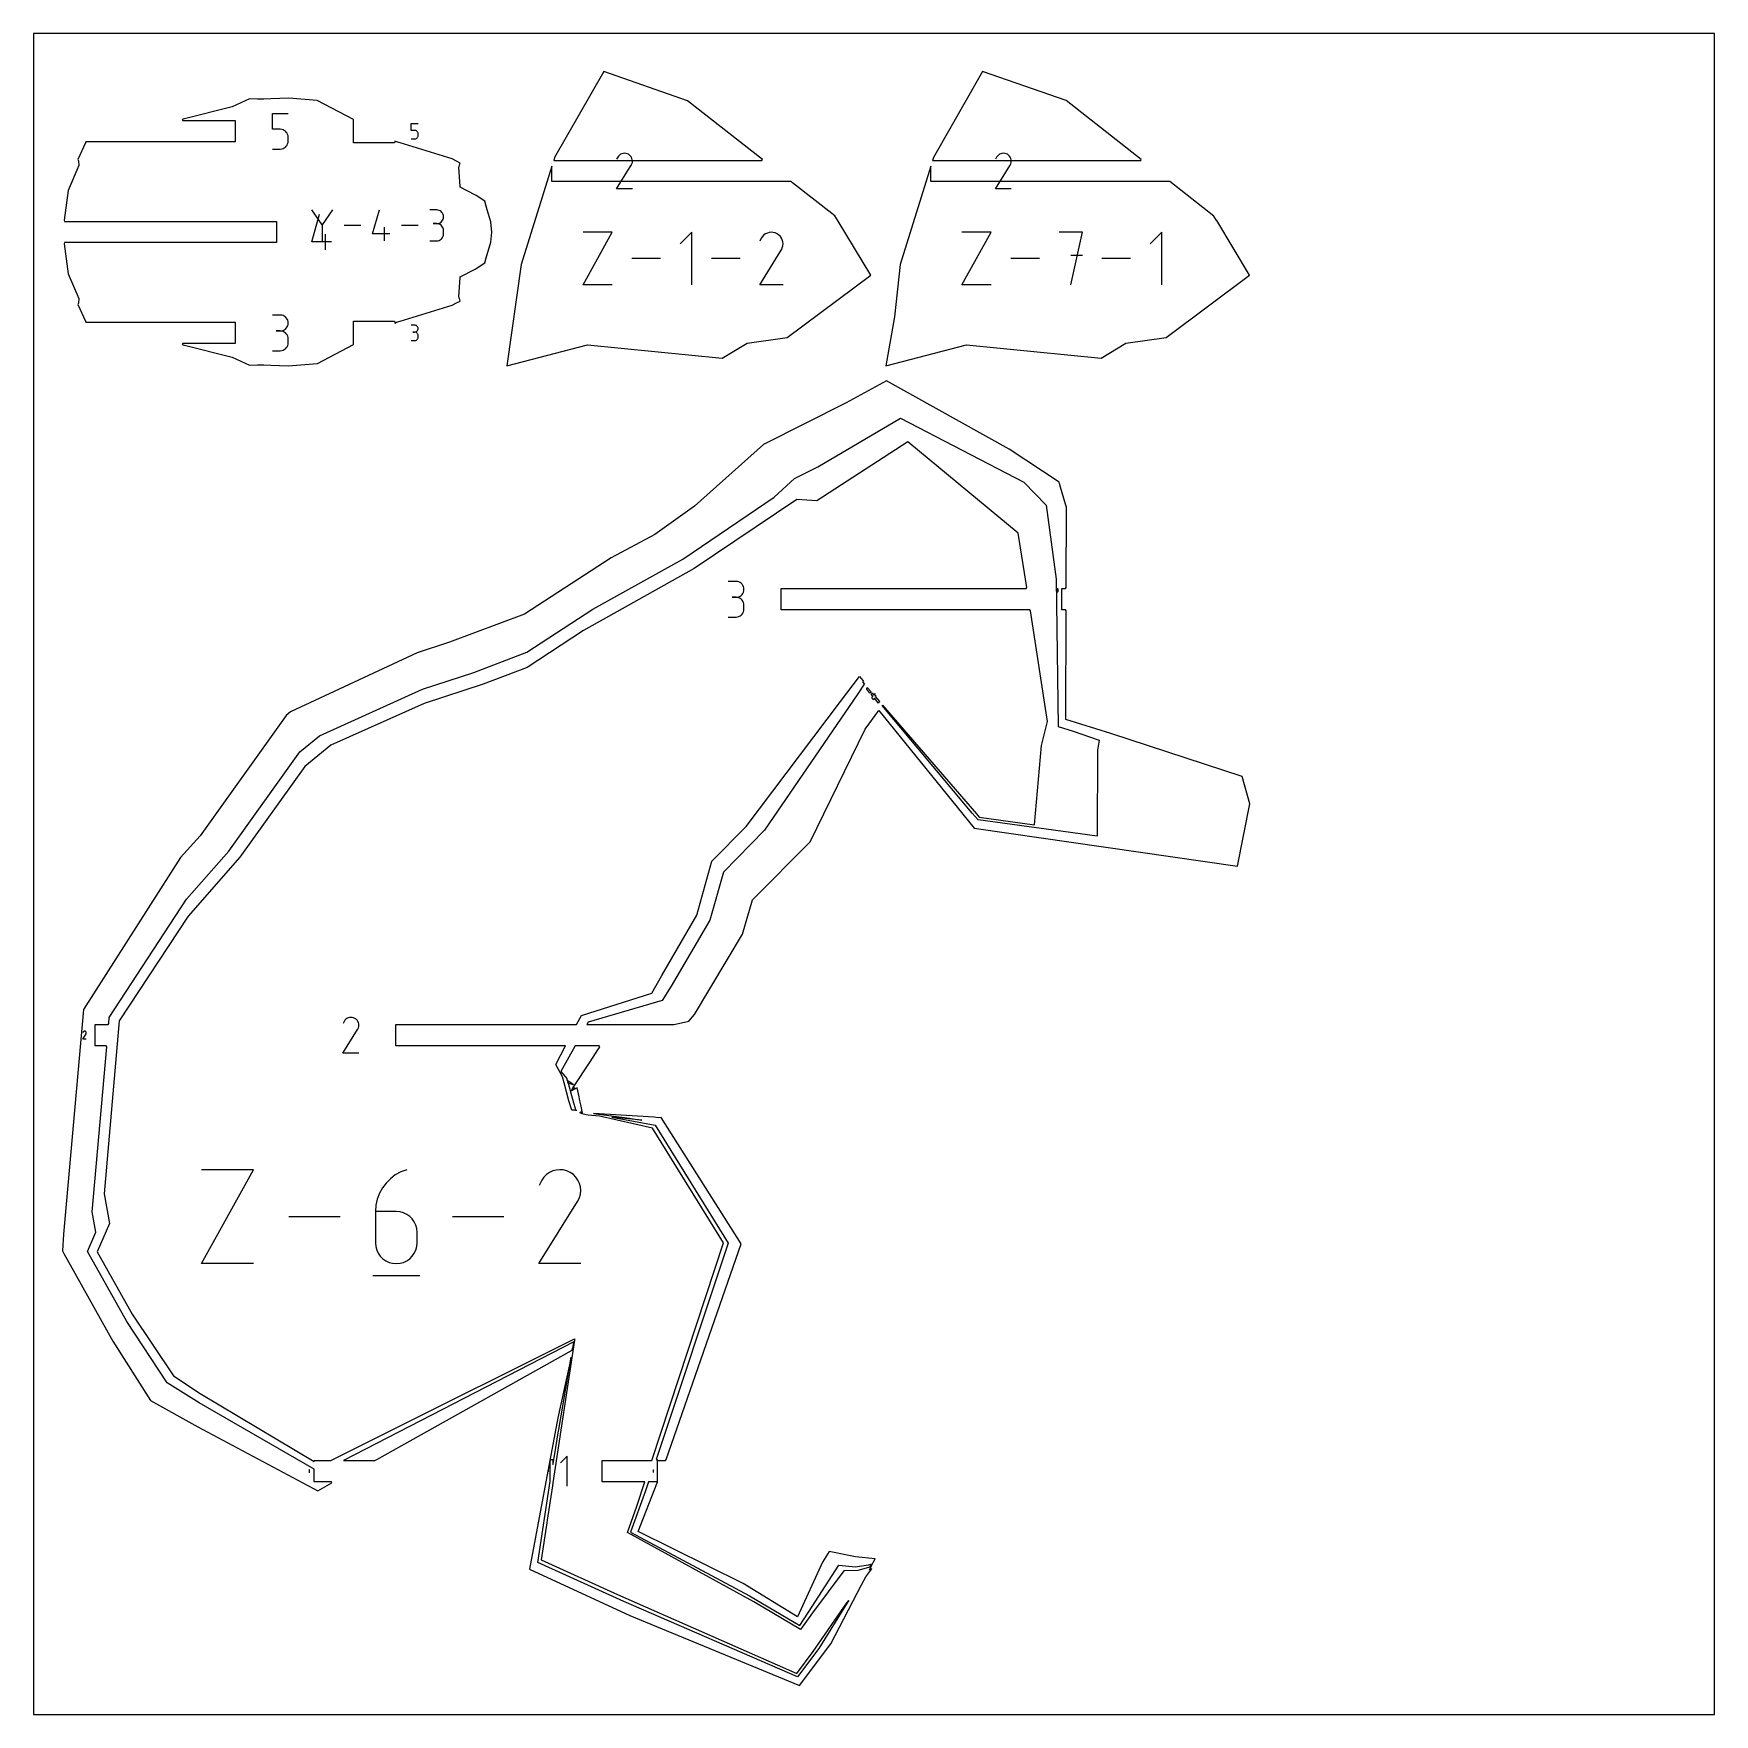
# Model space of a CAD drawing. Extents: x 0 to 40, y 0 to 40.
import ezdxf

# ---------------------------------------------------------------- set-up
doc = ezdxf.new("R2010")
doc.units = 0

msp = doc.modelspace()

# ---------------------------------------------------------------- linework, layer by layer
at = {"layer": 'annotation', "color": 1}
for p, q in [((5.681227, 37.723564), (5.681227, 38.101192)), ((5.681227, 38.101192), (6.057844, 38.101192)), ((5.869536, 37.723564), (5.681227, 37.723564)), ((5.903347, 37.720542), (5.869536, 37.723564)), ((5.935186, 37.711825), (5.903347, 37.720542)), ((5.964516, 37.69794), (5.935186, 37.711825)), ((5.990803, 37.679411), (5.964516, 37.69794)), ((6.01351, 37.656765), (5.990803, 37.679411)), ((6.032103, 37.630528), (6.01351, 37.656765)), ((6.046047, 37.601224), (6.032103, 37.630528)), ((6.054806, 37.56938), (6.046047, 37.601224)), ((8.98801, 37.697247), (8.98801, 37.860562)), ((8.98801, 37.860562), (9.150888, 37.860562)), ((9.069449, 37.697247), (8.98801, 37.697247)), ((9.084072, 37.69594), (9.069449, 37.697247)), ((9.097842, 37.69217), (9.084072, 37.69594)), ((9.110526, 37.686165), (9.097842, 37.69217)), ((9.121894, 37.678152), (9.110526, 37.686165)), ((9.131715, 37.668358), (9.121894, 37.678152)), ((9.139756, 37.657011), (9.131715, 37.668358)), ((9.145786, 37.644338), (9.139756, 37.657011)), ((9.149574, 37.630566), (9.145786, 37.644338)), ((9.150888, 37.615923), (9.149574, 37.630566)), ((9.150888, 37.575353), (9.150888, 37.615923)), ((9.150888, 37.615923), (9.150888, 37.615923)), ((5.681227, 37.253192), (5.869536, 37.253192)), ((5.869536, 37.253192), (5.903333, 37.256231)), ((5.869536, 37.253192), (5.869536, 37.253192)), ((5.903333, 37.256231), (5.935164, 37.264991)), ((5.935164, 37.264991), (5.964492, 37.278941)), ((5.964492, 37.278941), (5.990781, 37.297545)), ((5.990781, 37.297545), (6.013493, 37.32027)), ((6.013493, 37.32027), (6.032091, 37.346583)), ((6.032091, 37.346583), (6.046041, 37.37595)), ((6.046041, 37.37595), (6.054804, 37.407838)), ((6.054804, 37.407838), (6.057844, 37.441713)), ((6.057844, 37.535522), (6.054806, 37.56938)), ((6.057844, 37.441713), (6.057844, 37.535522)), ((6.057844, 37.535522), (6.057844, 37.535522)), ((8.98801, 37.493821), (9.069449, 37.493821)), ((9.069449, 37.493821), (9.084066, 37.495136)), ((9.069449, 37.493821), (9.069449, 37.493821)), ((9.084066, 37.495136), (9.097832, 37.498925)), ((9.097832, 37.498925), (9.110516, 37.504957)), ((9.110516, 37.504957), (9.121885, 37.513003)), ((9.121885, 37.513003), (9.131707, 37.522831)), ((9.131707, 37.522831), (9.139751, 37.534211)), ((9.139751, 37.534211), (9.145784, 37.546912)), ((9.145784, 37.546912), (9.149574, 37.560702)), ((9.149574, 37.560702), (9.150888, 37.575353)), ((13.874668, 36.305168), (14.222675, 36.865414)), ((13.899928, 37.058881), (13.8752, 37.011445)), ((13.919552, 37.086708), (13.899928, 37.058881)), ((13.943097, 37.109937), (13.919552, 37.086708)), ((13.969846, 37.128383), (13.943097, 37.109937)), ((13.999083, 37.141858), (13.969846, 37.128383)), ((14.030092, 37.150177), (13.999083, 37.141858)), ((14.062157, 37.153154), (14.030092, 37.150177)), ((14.094563, 37.150604), (14.062157, 37.153154)), ((14.126592, 37.142339), (14.094563, 37.150604)), ((14.15753, 37.128174), (14.126592, 37.142339)), ((14.1852, 37.108525), (14.15753, 37.128174)), ((14.15753, 37.128174), (14.15753, 37.128174)), ((14.208335, 37.084947), (14.1852, 37.108525)), ((14.22673, 37.058162), (14.208335, 37.084947)), ((14.222675, 36.865414), (14.223091, 36.865929)), ((14.222675, 36.865414), (14.222675, 36.865414)), ((14.223091, 36.865929), (14.22349, 36.866448)), ((14.22349, 36.866448), (14.223874, 36.866976)), ((14.223874, 36.866976), (14.224247, 36.867517)), ((14.224247, 36.867517), (14.22461, 36.868076)), ((14.22461, 36.868076), (14.224967, 36.868656)), ((14.224967, 36.868656), (14.22532, 36.869263)), ((14.22532, 36.869263), (14.225672, 36.8699)), ((14.225672, 36.8699), (14.226025, 36.870572)), ((14.226025, 36.870572), (14.240394, 36.901424)), ((14.226025, 36.870572), (14.226025, 36.870572)), ((14.240178, 37.028893), (14.22673, 37.058162)), ((14.248475, 36.997861), (14.240178, 37.028893)), ((14.240394, 36.901424), (14.248788, 36.933405)), ((14.251413, 36.965791), (14.248475, 36.997861)), ((14.248788, 36.933405), (14.251413, 36.965791)), ((22.890732, 36.305161), (23.238738, 36.865407)), ((22.915992, 37.058874), (22.891263, 37.011438)), ((22.935616, 37.086701), (22.915992, 37.058874)), ((22.95916, 37.10993), (22.935616, 37.086701)), ((22.985909, 37.128376), (22.95916, 37.10993)), ((23.015146, 37.141851), (22.985909, 37.128376)), ((23.046155, 37.15017), (23.015146, 37.141851)), ((23.078221, 37.153147), (23.046155, 37.15017)), ((23.110626, 37.150597), (23.078221, 37.153147)), ((23.142656, 37.142332), (23.110626, 37.150597)), ((23.173593, 37.128167), (23.142656, 37.142332)), ((23.201264, 37.108518), (23.173593, 37.128167)), ((23.173593, 37.128167), (23.173593, 37.128167)), ((23.224399, 37.08494), (23.201264, 37.108518)), ((23.242794, 37.058155), (23.224399, 37.08494)), ((23.238738, 36.865407), (23.239154, 36.865922)), ((23.238738, 36.865407), (23.238738, 36.865407)), ((23.239154, 36.865922), (23.239553, 36.866441)), ((23.239553, 36.866441), (23.239938, 36.866969)), ((23.239938, 36.866969), (23.24031, 36.86751)), ((23.24031, 36.86751), (23.240674, 36.868069)), ((23.240674, 36.868069), (23.241031, 36.868649)), ((23.241031, 36.868649), (23.241384, 36.869256)), ((23.241384, 36.869256), (23.241736, 36.869893)), ((23.241736, 36.869893), (23.242089, 36.870566)), ((23.242089, 36.870566), (23.256458, 36.901417)), ((23.242089, 36.870566), (23.242089, 36.870566)), ((23.256242, 37.028886), (23.242794, 37.058155)), ((23.264538, 36.997855), (23.256242, 37.028886)), ((23.256458, 36.901417), (23.264852, 36.933398)), ((23.267477, 36.965784), (23.264538, 36.997855)), ((23.264852, 36.933398), (23.267477, 36.965784)), ((12.302562, 36.722589), (12.307968, 36.731291)), ((12.308412, 36.722589), (12.302562, 36.722589)), ((12.302955, 36.734296), (12.302571, 36.733559)), ((12.30326, 36.734728), (12.302955, 36.734296)), ((12.303625, 36.735089), (12.30326, 36.734728)), ((12.304041, 36.735376), (12.303625, 36.735089)), ((12.304495, 36.735585), (12.304041, 36.735376)), ((12.304976, 36.735714), (12.304495, 36.735585)), ((12.305475, 36.73576), (12.304976, 36.735714)), ((12.305978, 36.735721), (12.305475, 36.73576)), ((12.306475, 36.735592), (12.305978, 36.735721)), ((12.306956, 36.735372), (12.306475, 36.735592)), ((12.307386, 36.735067), (12.306956, 36.735372)), ((12.306956, 36.735372), (12.306956, 36.735372)), ((12.307745, 36.734701), (12.307386, 36.735067)), ((12.308031, 36.734285), (12.307745, 36.734701)), ((12.307968, 36.731291), (12.307974, 36.731299)), ((12.307968, 36.731291), (12.307968, 36.731291)), ((12.307974, 36.731299), (12.30798, 36.731307)), ((12.30798, 36.731307), (12.307986, 36.731315)), ((12.307986, 36.731315), (12.307992, 36.731324)), ((12.307992, 36.731324), (12.307998, 36.731333)), ((12.307998, 36.731333), (12.308003, 36.731342)), ((12.308003, 36.731342), (12.308009, 36.731351)), ((12.308009, 36.731351), (12.308014, 36.731361)), ((12.308014, 36.731361), (12.30802, 36.731371)), ((12.30802, 36.731371), (12.308243, 36.731851)), ((12.30802, 36.731371), (12.30802, 36.731371)), ((12.30824, 36.73383), (12.308031, 36.734285)), ((12.308368, 36.733348), (12.30824, 36.73383)), ((12.308243, 36.731851), (12.308373, 36.732347)), ((12.308414, 36.73285), (12.308368, 36.733348)), ((12.308373, 36.732347), (12.308414, 36.73285)), ((21.320644, 36.722582), (21.326049, 36.731284)), ((21.326494, 36.722582), (21.320644, 36.722582)), ((21.321036, 36.734289), (21.320652, 36.733553)), ((21.321341, 36.734722), (21.321036, 36.734289)), ((21.321707, 36.735083), (21.321341, 36.734722)), ((21.322122, 36.735369), (21.321707, 36.735083)), ((21.322576, 36.735578), (21.322122, 36.735369)), ((21.323058, 36.735708), (21.322576, 36.735578)), ((21.323556, 36.735754), (21.323058, 36.735708)), ((21.324059, 36.735714), (21.323556, 36.735754)), ((21.324557, 36.735586), (21.324059, 36.735714)), ((21.325037, 36.735366), (21.324557, 36.735586)), ((21.325467, 36.735061), (21.325037, 36.735366)), ((21.325037, 36.735366), (21.325037, 36.735366)), ((21.325827, 36.734694), (21.325467, 36.735061)), ((21.326112, 36.734278), (21.325827, 36.734694)), ((21.326049, 36.731284), (21.326056, 36.731292)), ((21.326049, 36.731284), (21.326049, 36.731284)), ((21.326056, 36.731292), (21.326062, 36.7313)), ((21.326062, 36.7313), (21.326068, 36.731309)), ((21.326068, 36.731309), (21.326074, 36.731317)), ((21.326074, 36.731317), (21.326079, 36.731326)), ((21.326079, 36.731326), (21.326085, 36.731335)), ((21.326085, 36.731335), (21.32609, 36.731344)), ((21.32609, 36.731344), (21.326096, 36.731354)), ((21.326096, 36.731354), (21.326101, 36.731364)), ((21.326101, 36.731364), (21.326325, 36.731844)), ((21.326101, 36.731364), (21.326101, 36.731364)), ((21.326321, 36.733824), (21.326112, 36.734278)), ((21.32645, 36.733342), (21.326321, 36.733824)), ((21.326325, 36.731844), (21.326455, 36.73234)), ((21.326496, 36.732844), (21.32645, 36.733342)), ((21.326455, 36.73234), (21.326496, 36.732844)), ((14.251285, 36.305168), (13.874668, 36.305168)), ((23.267349, 36.305161), (22.890732, 36.305161)), ((6.619228, 35.042129), (6.80727, 35.701608)), ((6.867754, 35.45013), (6.622376, 35.804981)), ((7.113086, 35.804981), (6.867754, 35.45013)), ((8.067057, 35.23287), (8.230181, 35.804957)), ((9.592816, 35.804104), (9.429461, 35.804104)), ((9.622196, 35.801467), (9.592816, 35.804104)), ((9.649841, 35.793867), (9.622196, 35.801467)), ((9.675292, 35.781773), (9.649841, 35.793867)), ((9.698089, 35.76565), (9.675292, 35.781773)), ((9.717773, 35.745967), (9.698089, 35.76565)), ((9.733882, 35.723191), (9.717773, 35.745967)), ((9.745958, 35.69779), (9.733882, 35.723191)), ((9.753541, 35.67023), (9.745958, 35.69779)), ((9.745958, 35.583926), (9.753541, 35.611592)), ((9.756171, 35.64098), (9.753541, 35.67023)), ((9.753541, 35.611592), (9.756171, 35.64098)), ((9.756171, 35.64098), (9.756171, 35.64098)), ((6.867754, 35.478686), (6.867754, 35.069308)), ((6.94894, 34.853608), (6.94894, 35.230225)), ((7.791266, 35.437144), (7.389038, 35.437144)), ((8.475513, 35.23287), (8.067057, 35.23287)), ((8.353078, 35.069331), (8.353078, 35.39604)), ((9.153671, 35.437144), (8.751442, 35.437144)), ((9.592816, 35.477395), (9.511023, 35.477395)), ((9.511023, 35.477395), (9.592816, 35.477395)), ((9.592816, 35.477395), (9.622196, 35.480032)), ((9.622196, 35.474758), (9.592816, 35.477395)), ((9.592816, 35.477395), (9.592816, 35.477395)), ((9.622196, 35.480032), (9.649841, 35.487636)), ((9.649841, 35.467158), (9.622196, 35.474758)), ((9.649841, 35.487636), (9.675292, 35.499743)), ((9.675292, 35.455063), (9.649841, 35.467158)), ((9.675292, 35.499743), (9.698089, 35.515889)), ((9.698089, 35.438941), (9.675292, 35.455063)), ((9.698089, 35.515889), (9.717773, 35.535611)), ((9.717773, 35.419258), (9.698089, 35.438941)), ((9.717773, 35.535611), (9.733882, 35.558444)), ((9.733882, 35.396482), (9.717773, 35.419258)), ((9.733882, 35.558444), (9.745958, 35.583926)), ((9.745958, 35.37108), (9.733882, 35.396482)), ((9.753541, 35.343521), (9.745958, 35.37108)), ((9.745958, 35.175649), (9.753541, 35.203215)), ((9.756171, 35.314271), (9.753541, 35.343521)), ((9.753541, 35.203215), (9.756171, 35.232478)), ((9.756171, 35.232478), (9.756171, 35.314271)), ((9.756171, 35.314271), (9.756171, 35.314271)), ((13.075689, 34.024147), (13.768223, 35.271396)), ((13.768223, 35.271396), (13.075689, 35.271396)), ((15.662952, 35.271396), (15.385673, 34.994038)), ((15.662952, 34.024147), (15.662952, 35.271396)), ((17.381064, 35.207801), (17.346434, 35.173636)), ((17.420406, 35.234931), (17.381064, 35.207801)), ((17.463409, 35.254751), (17.420406, 35.234931)), ((17.509017, 35.266987), (17.463409, 35.254751)), ((17.556179, 35.271366), (17.509017, 35.266987)), ((17.603842, 35.267614), (17.556179, 35.271366)), ((17.650951, 35.255458), (17.603842, 35.267614)), ((17.696454, 35.234624), (17.650951, 35.255458)), ((17.737152, 35.205725), (17.696454, 35.234624)), ((17.696454, 35.234624), (17.696454, 35.234624)), ((17.77118, 35.171046), (17.737152, 35.205725)), ((22.093514, 34.024146), (22.786047, 35.271394)), ((22.786047, 35.271394), (22.093514, 35.271394)), ((24.958054, 35.271394), (24.403417, 35.271394)), ((24.680775, 34.024146), (24.958054, 35.271394)), ((26.852821, 35.271394), (26.575542, 34.994037)), ((26.852821, 34.024146), (26.852821, 35.271394)), ((7.090079, 35.042129), (6.619228, 35.042129)), ((9.429461, 35.069354), (9.592816, 35.069354)), ((9.592816, 35.069354), (9.622196, 35.071989)), ((9.592816, 35.069354), (9.592816, 35.069354)), ((9.622196, 35.071989), (9.649841, 35.079585)), ((9.649841, 35.079585), (9.675292, 35.091675)), ((9.675292, 35.091675), (9.698089, 35.107793)), ((9.698089, 35.107793), (9.717773, 35.127472)), ((9.717773, 35.127472), (9.733882, 35.150246)), ((9.733882, 35.150246), (9.745958, 35.175649)), ((17.280418, 34.024137), (17.79227, 34.848154)), ((17.317571, 35.132707), (17.2812, 35.062938)), ((17.346434, 35.173636), (17.317571, 35.132707)), ((17.798235, 35.13165), (17.77118, 35.171046)), ((17.79227, 34.848154), (17.792882, 34.848911)), ((17.79227, 34.848154), (17.79227, 34.848154)), ((17.792882, 34.848911), (17.793469, 34.849674)), ((17.793469, 34.849674), (17.794035, 34.850451)), ((17.794035, 34.850451), (17.794583, 34.851247)), ((17.794583, 34.851247), (17.795117, 34.852068)), ((17.795117, 34.852068), (17.795642, 34.852922)), ((17.795642, 34.852922), (17.796162, 34.853814)), ((17.796162, 34.853814), (17.796679, 34.854752)), ((17.796679, 34.854752), (17.797198, 34.855741)), ((17.797198, 34.855741), (17.818332, 34.901118)), ((17.797198, 34.855741), (17.797198, 34.855741)), ((17.818015, 35.0886), (17.798235, 35.13165)), ((17.830217, 35.042959), (17.818015, 35.0886)), ((17.818332, 34.901118), (17.830679, 34.948155)), ((17.834539, 34.99579), (17.830217, 35.042959)), ((17.830679, 34.948155), (17.834539, 34.99579)), ((14.918033, 34.647772), (14.236059, 34.647772)), ((16.812723, 34.647772), (16.130749, 34.647772)), ((23.935856, 34.64777), (23.253882, 34.64777)), ((24.958054, 34.715975), (24.680775, 34.715975)), ((26.107902, 34.64777), (25.425928, 34.64777)), ((13.768223, 34.024147), (13.075689, 34.024147)), ((17.834351, 34.024137), (17.280418, 34.024137)), ((22.786047, 34.024146), (22.093514, 34.024146)), ((5.869697, 33.30104), (5.681388, 33.30104)), ((5.903564, 33.298), (5.869697, 33.30104)), ((5.935433, 33.28924), (5.903564, 33.298)), ((5.964772, 33.275297), (5.935433, 33.28924)), ((5.991051, 33.256712), (5.964772, 33.275297)), ((6.013741, 33.234022), (5.991051, 33.256712)), ((6.032312, 33.207767), (6.013741, 33.234022)), ((6.046232, 33.178486), (6.032312, 33.207767)), ((5.869697, 32.924423), (5.775409, 32.924423)), ((5.775409, 32.924423), (5.869697, 32.924423)), ((5.869697, 32.924423), (5.903564, 32.927464)), ((5.903564, 32.921383), (5.869697, 32.924423)), ((5.869697, 32.924423), (5.869697, 32.924423)), ((5.903564, 32.927464), (5.935433, 32.936229)), ((5.935433, 32.912623), (5.903564, 32.921383)), ((5.935433, 32.936229), (5.964772, 32.950186)), ((5.964772, 32.89868), (5.935433, 32.912623)), ((5.964772, 32.950186), (5.991051, 32.968798)), ((5.991051, 32.880095), (5.964772, 32.89868)), ((5.991051, 32.968798), (6.013741, 32.991532)), ((6.013741, 32.857405), (5.991051, 32.880095)), ((6.013741, 32.991532), (6.032312, 33.017853)), ((6.032312, 32.83115), (6.013741, 32.857405)), ((6.032312, 33.017853), (6.046232, 33.047228)), ((6.046232, 32.801868), (6.032312, 32.83115)), ((6.054974, 33.146716), (6.046232, 33.178486)), ((6.046232, 33.047228), (6.054974, 33.079121)), ((6.054974, 32.770099), (6.046232, 32.801868)), ((6.058005, 33.112997), (6.054974, 33.146716)), ((6.054974, 33.079121), (6.058005, 33.112997)), ((6.058005, 33.112997), (6.058005, 33.112997)), ((9.06846, 33.060785), (8.987103, 33.060785)), ((9.06846, 32.89807), (9.027724, 32.89807)), ((9.027724, 32.89807), (9.06846, 32.89807)), ((9.083093, 33.059472), (9.06846, 33.060785)), ((9.06846, 32.89807), (9.083093, 32.899384)), ((9.083093, 32.896757), (9.06846, 32.89807)), ((9.06846, 32.89807), (9.06846, 32.89807)), ((9.096861, 33.055687), (9.083093, 33.059472)), ((9.083093, 32.899384), (9.096861, 32.903171)), ((9.096861, 32.892972), (9.083093, 32.896757)), ((9.109537, 33.049663), (9.096861, 33.055687)), ((9.096861, 32.903171), (9.109537, 32.909201)), ((9.109537, 32.886948), (9.096861, 32.892972)), ((9.120891, 33.041633), (9.109537, 33.049663)), ((9.109537, 32.909201), (9.120891, 32.917242)), ((9.120891, 32.878919), (9.109537, 32.886948)), ((9.130694, 33.03183), (9.120891, 33.041633)), ((9.120891, 32.917242), (9.130694, 32.927064)), ((9.130694, 32.869116), (9.120891, 32.878919)), ((9.138717, 33.020487), (9.130694, 33.03183)), ((9.130694, 32.927064), (9.138717, 32.938436)), ((9.138717, 32.857772), (9.130694, 32.869116)), ((9.144731, 33.007836), (9.138717, 33.020487)), ((9.138717, 32.938436), (9.144731, 32.951127)), ((9.144731, 32.845122), (9.138717, 32.857772)), ((9.148508, 32.99411), (9.144731, 33.007836)), ((9.144731, 32.951127), (9.148508, 32.964906)), ((9.148508, 32.831396), (9.144731, 32.845122)), ((9.149818, 32.979542), (9.148508, 32.99411)), ((9.148508, 32.964906), (9.149818, 32.979542)), ((9.149818, 32.816828), (9.148508, 32.831396)), ((9.149818, 32.979542), (9.149818, 32.979542)), ((9.149818, 32.776092), (9.149818, 32.816828)), ((9.149818, 32.816828), (9.149818, 32.816828)), ((5.681388, 32.45405), (5.869697, 32.45405)), ((5.869697, 32.45405), (5.903564, 32.457089)), ((5.869697, 32.45405), (5.869697, 32.45405)), ((5.903564, 32.457089), (5.935433, 32.465845)), ((5.935433, 32.465845), (5.964772, 32.479781)), ((5.964772, 32.479781), (5.991051, 32.498361)), ((5.991051, 32.498361), (6.013741, 32.521046)), ((6.013741, 32.521046), (6.032312, 32.5473)), ((6.032312, 32.5473), (6.046232, 32.576584)), ((6.046232, 32.576584), (6.054974, 32.608361)), ((6.058005, 32.73638), (6.054974, 32.770099)), ((6.054974, 32.608361), (6.058005, 32.642093)), ((6.058005, 32.642093), (6.058005, 32.73638)), ((6.058005, 32.73638), (6.058005, 32.73638)), ((8.987103, 32.694849), (9.06846, 32.694849)), ((9.06846, 32.694849), (9.083093, 32.696162)), ((9.06846, 32.694849), (9.06846, 32.694849)), ((9.083093, 32.696162), (9.096861, 32.699945)), ((9.096861, 32.699945), (9.109537, 32.705966)), ((9.109537, 32.705966), (9.120891, 32.713993)), ((9.120891, 32.713993), (9.130694, 32.723794)), ((9.130694, 32.723794), (9.138717, 32.735137)), ((9.138717, 32.735137), (9.144731, 32.747789)), ((9.144731, 32.747789), (9.148508, 32.761518)), ((9.148508, 32.761518), (9.149818, 32.776092)), ((16.716564, 26.96202), (16.528256, 26.96202)), ((16.750432, 26.95898), (16.716564, 26.96202)), ((16.7823, 26.950219), (16.750432, 26.95898)), ((16.811639, 26.936277), (16.7823, 26.950219)), ((16.837919, 26.917692), (16.811639, 26.936277)), ((16.860609, 26.895002), (16.837919, 26.917692)), ((16.879179, 26.868747), (16.860609, 26.895002)), ((16.8931, 26.839465), (16.879179, 26.868747)), ((16.901841, 26.807696), (16.8931, 26.839465)), ((16.904873, 26.773977), (16.901841, 26.807696)), ((16.716564, 26.585403), (16.622277, 26.585403)), ((16.622277, 26.585403), (16.716564, 26.585403)), ((16.716564, 26.585403), (16.750432, 26.588443)), ((16.750432, 26.582363), (16.716564, 26.585403)), ((16.716564, 26.585403), (16.716564, 26.585403)), ((16.750432, 26.588443), (16.7823, 26.597209)), ((16.7823, 26.573602), (16.750432, 26.582363)), ((16.7823, 26.597209), (16.811639, 26.611165)), ((16.811639, 26.55966), (16.7823, 26.573602)), ((16.811639, 26.611165), (16.837919, 26.629778)), ((16.837919, 26.541075), (16.811639, 26.55966)), ((16.837919, 26.629778), (16.860609, 26.652512)), ((16.860609, 26.518385), (16.837919, 26.541075)), ((16.860609, 26.652512), (16.879179, 26.678833)), ((16.879179, 26.49213), (16.860609, 26.518385)), ((16.879179, 26.678833), (16.8931, 26.708207)), ((16.8931, 26.462848), (16.879179, 26.49213)), ((16.8931, 26.708207), (16.901841, 26.7401)), ((16.901841, 26.431079), (16.8931, 26.462848)), ((16.901841, 26.7401), (16.904873, 26.773977)), ((16.904873, 26.39736), (16.901841, 26.431079)), ((16.904873, 26.773977), (16.904873, 26.773977)), ((24.366796, 26.786789), (24.350866, 26.786789)), ((24.350866, 26.715137), (24.366796, 26.715137)), ((24.366796, 26.754929), (24.35882, 26.754929)), ((24.35882, 26.754929), (24.366796, 26.754929)), ((24.369661, 26.786532), (24.366796, 26.786789)), ((24.366796, 26.754929), (24.369661, 26.755186)), ((24.369661, 26.754672), (24.366796, 26.754929)), ((24.366796, 26.754929), (24.366796, 26.754929)), ((24.366796, 26.715137), (24.369661, 26.715394)), ((24.366796, 26.715137), (24.366796, 26.715137)), ((24.372357, 26.785791), (24.369661, 26.786532)), ((24.369661, 26.755186), (24.372357, 26.755928)), ((24.372357, 26.753931), (24.369661, 26.754672)), ((24.369661, 26.715394), (24.372357, 26.716135)), ((24.374839, 26.784612), (24.372357, 26.785791)), ((24.372357, 26.755928), (24.374839, 26.757108)), ((24.374839, 26.752751), (24.372357, 26.753931)), ((24.372357, 26.716135), (24.374839, 26.717314)), ((24.377062, 26.783039), (24.374839, 26.784612)), ((24.374839, 26.757108), (24.377062, 26.758683)), ((24.377062, 26.751179), (24.374839, 26.752751)), ((24.374839, 26.717314), (24.377062, 26.718886)), ((24.378982, 26.78112), (24.377062, 26.783039)), ((24.377062, 26.758683), (24.378982, 26.760606)), ((24.378982, 26.749259), (24.377062, 26.751179)), ((24.377062, 26.718886), (24.378982, 26.720805)), ((24.380553, 26.778899), (24.378982, 26.78112)), ((24.378982, 26.760606), (24.380553, 26.762833)), ((24.380553, 26.747038), (24.378982, 26.749259)), ((24.378982, 26.720805), (24.380553, 26.723026)), ((24.38173, 26.776422), (24.380553, 26.778899)), ((24.380553, 26.762833), (24.38173, 26.765318)), ((24.38173, 26.744561), (24.380553, 26.747038)), ((24.380553, 26.723026), (24.38173, 26.725503)), ((24.38247, 26.773734), (24.38173, 26.776422)), ((24.38173, 26.765318), (24.38247, 26.768016)), ((24.38247, 26.741874), (24.38173, 26.744561)), ((24.38173, 26.725503), (24.38247, 26.728191)), ((24.382726, 26.770882), (24.38247, 26.773734)), ((24.38247, 26.768016), (24.382726, 26.770882)), ((24.382726, 26.739021), (24.38247, 26.741874)), ((24.38247, 26.728191), (24.382726, 26.731045)), ((24.382726, 26.770882), (24.382726, 26.770882)), ((24.382726, 26.731045), (24.382726, 26.739021)), ((24.382726, 26.739021), (24.382726, 26.739021)), ((16.528256, 26.11503), (16.716564, 26.11503)), ((16.716564, 26.11503), (16.750432, 26.118068)), ((16.716564, 26.11503), (16.716564, 26.11503)), ((16.750432, 26.118068), (16.7823, 26.126825)), ((16.7823, 26.126825), (16.811639, 26.140761)), ((16.811639, 26.140761), (16.837919, 26.159341)), ((16.837919, 26.159341), (16.860609, 26.182026)), ((16.860609, 26.182026), (16.879179, 26.208279)), ((16.879179, 26.208279), (16.8931, 26.237563)), ((16.8931, 26.237563), (16.901841, 26.26934)), ((16.901841, 26.26934), (16.904873, 26.303073)), ((16.904873, 26.303073), (16.904873, 26.39736)), ((16.904873, 26.39736), (16.904873, 26.39736)), ((7.388011, 16.493202), (7.363283, 16.445765)), ((7.407635, 16.521029), (7.388011, 16.493202)), ((7.431179, 16.544258), (7.407635, 16.521029)), ((7.457928, 16.562703), (7.431179, 16.544258)), ((7.487165, 16.576178), (7.457928, 16.562703)), ((7.518175, 16.584498), (7.487165, 16.576178)), ((7.55024, 16.587475), (7.518175, 16.584498)), ((7.582645, 16.584924), (7.55024, 16.587475)), ((7.614675, 16.576659), (7.582645, 16.584924)), ((7.645612, 16.562494), (7.614675, 16.576659)), ((7.673283, 16.542846), (7.645612, 16.562494)), ((7.645612, 16.562494), (7.645612, 16.562494)), ((7.696418, 16.519268), (7.673283, 16.542846)), ((7.714813, 16.492483), (7.696418, 16.519268)), ((7.728261, 16.463213), (7.714813, 16.492483)), ((7.736557, 16.432182), (7.728261, 16.463213)), ((7.739496, 16.400112), (7.736557, 16.432182)), ((7.736871, 16.367725), (7.739496, 16.400112)), ((1.170134, 16.068805), (1.247853, 16.193921)), ((1.254242, 16.068805), (1.170134, 16.068805)), ((1.175776, 16.237127), (1.170253, 16.226533)), ((1.180158, 16.243341), (1.175776, 16.237127)), ((1.185416, 16.248529), (1.180158, 16.243341)), ((1.19139, 16.252648), (1.185416, 16.248529)), ((1.197919, 16.255657), (1.19139, 16.252648)), ((1.204844, 16.257515), (1.197919, 16.255657)), ((1.212005, 16.25818), (1.204844, 16.257515)), ((1.219242, 16.257611), (1.212005, 16.25818)), ((1.226395, 16.255765), (1.219242, 16.257611)), ((1.233304, 16.252602), (1.226395, 16.255765)), ((1.239484, 16.248214), (1.233304, 16.252602)), ((1.233304, 16.252602), (1.233304, 16.252602)), ((1.24465, 16.242948), (1.239484, 16.248214)), ((1.248758, 16.236966), (1.24465, 16.242948)), ((1.247853, 16.193921), (1.247945, 16.194036)), ((1.247853, 16.193921), (1.247853, 16.193921)), ((1.247945, 16.194036), (1.248035, 16.194152)), ((1.248035, 16.194152), (1.24812, 16.19427)), ((1.24812, 16.19427), (1.248204, 16.194391)), ((1.248204, 16.194391), (1.248285, 16.194515)), ((1.248285, 16.194515), (1.248365, 16.194645)), ((1.248365, 16.194645), (1.248443, 16.194781)), ((1.248443, 16.194781), (1.248522, 16.194923)), ((1.248522, 16.194923), (1.248601, 16.195073)), ((1.248601, 16.195073), (1.25181, 16.201963)), ((1.248601, 16.195073), (1.248601, 16.195073)), ((1.251762, 16.23043), (1.248758, 16.236966)), ((1.253614, 16.2235), (1.251762, 16.23043)), ((1.25181, 16.201963), (1.253684, 16.209105)), ((1.254271, 16.216338), (1.253614, 16.2235)), ((1.253684, 16.209105), (1.254271, 16.216338)), ((7.362751, 15.739489), (7.710757, 16.299735)), ((7.710757, 16.299735), (7.711173, 16.300249)), ((7.710757, 16.299735), (7.710757, 16.299735)), ((7.711173, 16.300249), (7.711572, 16.300769)), ((7.711572, 16.300769), (7.711957, 16.301296)), ((7.711957, 16.301296), (7.712329, 16.301838)), ((7.712329, 16.301838), (7.712693, 16.302396)), ((7.712693, 16.302396), (7.71305, 16.302977)), ((7.71305, 16.302977), (7.713403, 16.303583)), ((7.713403, 16.303583), (7.713755, 16.304221)), ((7.713755, 16.304221), (7.714108, 16.304893)), ((7.714108, 16.304893), (7.728477, 16.335745)), ((7.714108, 16.304893), (7.714108, 16.304893)), ((7.728477, 16.335745), (7.736871, 16.367725)), ((7.739368, 15.739489), (7.362751, 15.739489)), ((3.993609, 10.726798), (5.235023, 12.962578)), ((5.235023, 12.962578), (3.993609, 12.962578)), ((8.607374, 12.837398), (8.489915, 12.748821)), ((8.737889, 12.909251), (8.607374, 12.837398)), ((8.880118, 12.962578), (8.737889, 12.909251)), ((8.880118, 12.962578), (8.880118, 12.962578)), ((12.207211, 12.84858), (12.145136, 12.787336)), ((12.277735, 12.897212), (12.207211, 12.84858)), ((12.35482, 12.93274), (12.277735, 12.897212)), ((12.436577, 12.954674), (12.35482, 12.93274)), ((12.521118, 12.962524), (12.436577, 12.954674)), ((12.606556, 12.955798), (12.521118, 12.962524)), ((12.691003, 12.934008), (12.606556, 12.955798)), ((12.772571, 12.896661), (12.691003, 12.934008)), ((12.845524, 12.844857), (12.772571, 12.896661)), ((12.772571, 12.896661), (12.772571, 12.896661)), ((12.906521, 12.782693), (12.845524, 12.844857)), ((8.229266, 12.400743), (8.177425, 12.263269)), ((8.299521, 12.528693), (8.229266, 12.400743)), ((8.386851, 12.645319), (8.299521, 12.528693)), ((8.489915, 12.748821), (8.386851, 12.645319)), ((12.093396, 12.713969), (12.028199, 12.588902)), ((12.145136, 12.787336), (12.093396, 12.713969)), ((12.95502, 12.712073), (12.906521, 12.782693)), ((12.990477, 12.634903), (12.95502, 12.712073)), ((13.01235, 12.553089), (12.990477, 12.634903)), ((13.020098, 12.468535), (13.01235, 12.553089)), ((13.013177, 12.383146), (13.020098, 12.468535)), ((8.145337, 12.118072), (8.134344, 11.966951)), ((8.177425, 12.263269), (8.145337, 12.118072)), ((12.026797, 10.72678), (12.944327, 12.203887)), ((12.944327, 12.203887), (12.945424, 12.205244)), ((12.944327, 12.203887), (12.944327, 12.203887)), ((12.945424, 12.205244), (12.946476, 12.206613)), ((12.946476, 12.206613), (12.94749, 12.208005)), ((12.94749, 12.208005), (12.948473, 12.209431)), ((12.948473, 12.209431), (12.949431, 12.210904)), ((12.949431, 12.210904), (12.950372, 12.212434)), ((12.950372, 12.212434), (12.951303, 12.214034)), ((12.951303, 12.214034), (12.95223, 12.215714)), ((12.95223, 12.215714), (12.953161, 12.217487)), ((12.953161, 12.217487), (12.991045, 12.298828)), ((12.953161, 12.217487), (12.953161, 12.217487)), ((12.991045, 12.298828), (13.013177, 12.383146)), ((7.296137, 11.844688), (6.073651, 11.844688)), ((8.134344, 11.966951), (8.134344, 11.223841)), ((8.630826, 11.966951), (8.134344, 11.966951)), ((8.720119, 11.958982), (8.630826, 11.966951)), ((8.804141, 11.936), (8.720119, 11.958982)), ((8.881494, 11.899391), (8.804141, 11.936)), ((8.950781, 11.85054), (8.881494, 11.899391)), ((9.010604, 11.790833), (8.950781, 11.85054)), ((9.059565, 11.721657), (9.010604, 11.790833)), ((9.096268, 11.644397), (9.059565, 11.721657)), ((9.119315, 11.56044), (9.096268, 11.644397)), ((11.188421, 11.844688), (9.965935, 11.844688)), ((8.134344, 11.223841), (8.134344, 11.223841)), ((8.134344, 11.223841), (8.14236, 11.134528)), ((9.127307, 11.47117), (9.119315, 11.56044)), ((9.119315, 11.134528), (9.127307, 11.223841)), ((9.127307, 11.223841), (9.127307, 11.47117)), ((9.127307, 11.47117), (9.127307, 11.47117)), ((8.14236, 11.134528), (8.165464, 11.050455)), ((8.165464, 11.050455), (8.202242, 10.973027)), ((8.202242, 10.973027), (8.251278, 10.903652)), ((8.251278, 10.903652), (8.311159, 10.843736)), ((8.311159, 10.843736), (8.380469, 10.794686)), ((8.881494, 10.794686), (8.950781, 10.843736)), ((8.950781, 10.843736), (9.010604, 10.903652)), ((9.010604, 10.903652), (9.059565, 10.973027)), ((9.059565, 10.973027), (9.096268, 11.050455)), ((9.096268, 11.050455), (9.119315, 11.134528)), ((5.235023, 10.726798), (3.993609, 10.726798)), ((8.072161, 10.447326), (9.190051, 10.447326)), ((8.380469, 10.794686), (8.457793, 10.757908)), ((8.457793, 10.757908), (8.541717, 10.73481)), ((8.541717, 10.73481), (8.630826, 10.726798)), ((8.630826, 10.726798), (8.720119, 10.73481)), ((8.630826, 10.726798), (8.630826, 10.726798)), ((8.720119, 10.73481), (8.804141, 10.757908)), ((8.804141, 10.757908), (8.881494, 10.794686)), ((13.01976, 10.72678), (12.026797, 10.72678)), ((12.700609, 6.145637), (12.541589, 5.986572)), ((12.700609, 5.430338), (12.700609, 6.145637)), ((6.565176, 5.830903), (6.546095, 5.811817)), ((6.565176, 5.745072), (6.565176, 5.830903)), ((12.252554, 5.801555), (12.246522, 5.795521)), ((12.252554, 5.77442), (12.252554, 5.801555)), ((14.756098, 5.821086), (14.741381, 5.806366)), ((14.756098, 5.754889), (14.756098, 5.821086))]:
    msp.add_line(p, q, dxfattribs=at)
at = {"layer": 'boundary', "color": 5}
for p, q in [((13.567299, 39.096595), (12.397975, 37.047882)), ((15.56208, 38.401228), (13.567299, 39.096595)), ((22.585375, 39.09659), (21.416061, 37.047891)), ((24.570177, 38.404781), (22.585375, 39.09659)), ((5.133925, 38.447219), (4.728157, 38.258927)), ((5.327099, 38.440059), (5.133925, 38.447219)), ((5.33341, 38.439894), (5.327099, 38.440059)), ((5.475015, 38.438811), (5.33341, 38.439894)), ((5.479595, 38.438986), (5.475015, 38.438811)), ((5.64587, 38.445309), (5.479595, 38.438986)), ((6.074464, 38.461365), (5.64587, 38.445309)), ((6.75082, 38.410197), (6.074464, 38.461365)), ((7.609428, 37.955992), (6.75082, 38.410197)), ((17.346782, 37.007975), (15.56208, 38.401228)), ((26.360445, 37.007968), (24.570177, 38.404781)), ((4.728157, 38.258927), (3.562935, 37.965853)), ((3.562935, 37.965853), (3.5347, 37.955992)), ((3.5347, 37.955992), (3.54723, 37.929492)), ((3.54723, 37.929492), (4.796942, 37.929492)), ((4.796942, 37.929492), (4.796942, 37.424892)), ((7.609428, 37.398392), (7.609428, 37.955992)), ((1.232327, 37.398392), (1.050551, 37.00257)), ((1.244857, 37.424892), (1.232327, 37.398392)), ((4.796942, 37.424892), (1.244857, 37.424892)), ((8.585839, 37.398392), (7.609428, 37.398392)), ((8.598369, 37.424892), (8.585839, 37.398392)), ((8.63926, 37.422657), (8.598369, 37.442763)), ((8.598369, 37.442763), (8.598369, 37.424892)), ((8.725841, 37.399898), (8.63926, 37.422657)), ((9.959553, 37.018454), (8.725841, 37.399898)), ((1.079023, 36.861878), (0.825465, 36.269924)), ((1.050551, 37.00257), (1.071003, 36.972609)), ((1.071003, 36.972609), (1.079023, 36.861878)), ((10.062848, 36.9651), (9.959553, 37.018454)), ((10.149849, 36.919626), (10.062848, 36.9651)), ((10.119363, 36.820384), (10.124323, 36.836401)), ((10.147617, 36.364744), (10.119363, 36.820384)), ((10.124323, 36.836401), (10.134428, 36.867785)), ((10.134428, 36.867785), (10.13848, 36.874506)), ((10.13848, 36.874506), (10.140797, 36.894302)), ((10.140797, 36.894302), (10.149849, 36.919626)), ((12.334653, 36.845783), (11.602216, 34.508137)), ((12.334653, 36.476875), (12.334653, 36.845783)), ((12.397975, 37.047882), (12.377168, 36.981475)), ((12.377168, 36.981475), (17.334252, 36.981475)), ((17.334252, 36.981475), (17.346782, 37.007975)), ((21.352735, 36.845779), (20.620296, 34.508125)), ((21.352735, 36.476868), (21.352735, 36.845779)), ((21.416061, 37.047891), (21.39525, 36.981468)), ((21.39525, 36.981468), (24.151847, 36.981468)), ((24.151847, 36.981468), (26.347915, 36.981468)), ((26.347915, 36.981468), (26.360445, 37.007968)), ((17.263264, 36.476875), (12.334653, 36.476875)), ((18.0271, 36.476875), (17.263264, 36.476875)), ((18.061046, 36.450375), (18.0271, 36.476875)), ((19.071068, 35.661887), (18.061046, 36.450375)), ((27.041146, 36.476868), (21.352735, 36.476868)), ((28.090753, 35.657938), (27.041146, 36.476868)), ((0.825465, 36.269924), (0.725725, 35.556408)), ((10.149272, 36.343882), (10.147617, 36.364744)), ((10.500727, 36.163336), (10.149272, 36.343882)), ((10.533094, 36.146668), (10.500727, 36.163336)), ((10.735496, 36.014019), (10.533094, 36.146668)), ((10.767022, 35.894461), (10.735496, 36.014019)), ((10.793286, 35.805279), (10.767022, 35.894461)), ((10.878754, 35.519394), (10.793286, 35.805279)), ((19.148118, 35.533488), (19.071068, 35.661887)), ((28.154533, 35.553521), (28.090753, 35.657938)), ((0.725725, 35.556408), (0.738255, 35.529908)), ((0.738255, 35.529908), (5.78206, 35.529908)), ((5.78206, 35.529908), (5.78206, 35.025308)), ((10.902767, 35.277603), (10.878754, 35.519394)), ((10.878755, 35.035787), (10.902767, 35.277603)), ((19.920851, 34.248574), (19.148118, 35.533488)), ((28.155298, 35.552031), (28.154533, 35.553521)), ((28.938928, 34.248568), (28.155298, 35.552031)), ((0.738256, 35.025308), (0.725726, 34.998808)), ((0.725726, 34.998808), (0.825478, 34.285307)), ((5.78206, 35.025308), (0.738256, 35.025308)), ((10.767033, 34.660745), (10.878755, 35.035787)), ((10.506295, 34.394513), (10.53331, 34.4082)), ((10.53331, 34.4082), (10.735509, 34.541201)), ((10.735509, 34.541201), (10.767033, 34.660745)), ((11.602216, 34.508137), (11.260267, 32.093641)), ((20.620296, 34.508125), (20.484899, 33.257412)), ((0.825478, 34.285307), (1.07905, 33.693286)), ((10.119804, 33.735346), (10.149561, 34.193612)), ((10.149561, 34.193612), (10.151138, 34.211883)), ((10.151138, 34.211883), (10.506295, 34.394513)), ((17.935327, 32.76907), (19.920851, 34.248574)), ((26.953415, 32.769066), (28.938928, 34.248568)), ((1.07905, 33.693286), (1.071014, 33.582528)), ((10.062842, 33.590114), (10.149519, 33.635503)), ((10.124688, 33.719546), (10.119804, 33.735346)), ((10.131204, 33.700205), (10.124688, 33.719546)), ((10.13962, 33.668955), (10.131204, 33.700205)), ((10.140685, 33.660886), (10.13962, 33.668955)), ((10.150109, 33.635522), (10.140685, 33.660886)), ((10.149519, 33.635503), (10.150109, 33.635522)), ((1.071014, 33.582528), (1.050643, 33.552667)), ((1.050643, 33.552667), (1.232528, 33.156824)), ((8.725824, 33.155313), (9.959521, 33.536748)), ((9.959521, 33.536748), (10.062842, 33.590114)), ((20.484899, 33.257412), (20.278351, 32.093641)), ((1.232528, 33.156824), (1.245058, 33.130324)), ((1.245058, 33.130324), (4.797103, 33.130324)), ((4.797103, 33.130324), (4.797103, 32.625724)), ((7.610718, 32.599224), (7.610718, 33.156824)), ((7.610718, 33.156824), (8.585311, 33.156824)), ((8.585311, 33.156824), (8.597841, 33.130324)), ((8.597841, 33.11222), (8.639265, 33.132559)), ((8.597841, 33.130324), (8.597841, 33.11222)), ((8.639265, 33.132559), (8.725824, 33.155313)), ((3.550986, 32.625724), (3.538456, 32.599224)), ((3.538456, 32.599224), (3.561611, 32.591121)), ((4.797103, 32.625724), (3.550986, 32.625724)), ((3.561611, 32.591121), (4.727669, 32.296667)), ((6.755911, 32.146507), (7.610718, 32.599224)), ((11.260267, 32.093641), (13.182381, 32.592842)), ((13.182381, 32.592842), (16.386475, 32.276456)), ((16.386475, 32.276456), (16.979151, 32.630422)), ((16.979151, 32.630422), (17.935327, 32.76907)), ((20.278351, 32.093641), (22.200452, 32.592838)), ((22.200452, 32.592838), (25.404545, 32.276447)), ((25.404545, 32.276447), (25.997232, 32.630416)), ((25.997232, 32.630416), (26.953415, 32.769066)), ((4.727669, 32.296667), (5.13394, 32.10806)), ((5.13394, 32.10806), (5.327404, 32.11519)), ((5.327404, 32.11519), (5.333766, 32.115357)), ((5.333766, 32.115357), (5.475082, 32.116413)), ((5.475082, 32.116413), (5.47962, 32.116227)), ((5.47962, 32.116227), (5.64573, 32.109703)), ((5.64573, 32.109703), (6.061409, 32.093641)), ((6.061409, 32.093641), (6.755911, 32.146507)), ((20.295079, 31.736141), (19.338296, 31.211359)), ((23.215976, 30.108731), (20.295079, 31.736141)), ((19.338296, 31.211359), (17.372538, 30.220452)), ((18.660223, 29.689144), (20.632836, 30.846119)), ((20.632836, 30.846119), (23.569442, 29.32656)), ((17.372538, 30.220452), (15.729879, 28.756087)), ((20.802947, 30.288232), (18.636677, 28.882485)), ((23.434278, 28.111933), (20.802947, 30.288232)), ((24.405134, 29.324765), (23.215976, 30.108731)), ((18.111163, 29.415195), (18.660223, 29.689144)), ((17.623873, 28.97023), (18.111163, 29.415195)), ((23.569442, 29.32656), (24.097112, 28.774093)), ((24.413412, 29.29513), (24.405134, 29.324765)), ((24.439906, 29.207017), (24.413412, 29.29513)), ((24.559293, 28.800049), (24.439906, 29.207017)), ((15.448596, 27.489734), (17.623873, 28.97023)), ((18.162866, 28.91078), (15.716415, 27.267586)), ((18.636677, 28.882485), (18.162866, 28.91078)), ((24.579182, 28.7322), (24.559293, 28.800049)), ((15.729879, 28.756087), (14.781783, 28.079763)), ((24.097112, 28.774093), (24.337189, 27.018738)), ((24.572802, 26.817804), (24.579182, 28.7322)), ((14.781783, 28.079763), (13.747922, 27.525632)), ((23.635029, 26.817804), (23.434278, 28.111933)), ((13.747922, 27.525632), (11.67941, 26.185285)), ((15.716415, 27.267586), (13.086746, 25.791812)), ((13.307424, 26.299379), (15.448596, 27.489734)), ((23.622499, 26.791304), (23.635029, 26.817804)), ((24.337189, 27.018738), (24.384236, 23.512472)), ((24.560272, 26.791304), (24.572802, 26.817804)), ((17.789371, 26.286704), (17.789371, 26.791304)), ((17.789371, 26.791304), (23.622499, 26.791304)), ((24.469177, 26.286704), (24.469177, 26.791304)), ((24.469177, 26.791304), (24.560272, 26.791304)), ((11.67941, 26.185285), (9.90038, 25.518259)), ((11.735356, 25.276098), (13.307424, 26.299379)), ((23.708996, 26.286704), (17.789371, 26.286704)), ((23.721526, 26.260204), (23.708996, 26.286704)), ((24.130004, 23.626978), (23.721526, 26.260204)), ((24.558414, 26.286704), (24.469177, 26.286704)), ((24.570944, 26.260204), (24.558414, 26.286704)), ((24.562326, 23.674411), (24.570944, 26.260204)), ((13.086746, 25.791812), (11.744658, 24.915025)), ((9.128309, 25.260324), (6.111973, 23.86096)), ((9.90038, 25.518259), (9.128309, 25.260324)), ((10.476288, 24.798552), (11.735356, 25.276098)), ((11.744658, 24.915025), (10.702472, 24.518033)), ((9.256921, 24.39704), (10.476288, 24.798552)), ((10.702472, 24.518033), (9.296055, 24.055098)), ((19.198829, 24.102456), (19.650955, 24.697633)), ((19.764669, 24.517912), (19.611872, 24.28619)), ((19.650955, 24.697633), (19.731295, 24.603582)), ((19.745715, 24.577902), (19.72451, 24.570088)), ((19.72451, 24.570088), (19.770997, 24.519842)), ((19.731295, 24.603582), (19.748597, 24.584113)), ((19.748597, 24.584113), (19.745715, 24.577902)), ((19.770997, 24.519842), (19.764669, 24.517912)), ((6.802059, 23.289548), (9.256921, 24.39704)), ((9.296055, 24.055098), (7.071785, 23.06461)), ((16.955286, 21.131058), (19.198829, 24.102456)), ((19.611872, 24.28619), (17.395479, 21.039282)), ((20.194364, 24.006969), (20.199764, 24.0145)), ((22.336529, 21.450733), (20.194364, 24.006969)), ((20.199764, 24.0145), (22.436103, 21.431723)), ((6.008933, 23.774245), (3.960055, 20.907805)), ((6.111973, 23.86096), (6.008933, 23.774245)), ((19.792796, 23.449012), (20.111793, 23.894527)), ((20.111793, 23.894527), (22.111503, 21.426146)), ((23.983936, 23.06073), (24.130004, 23.626978)), ((25.634489, 23.34766), (24.562326, 23.674411)), ((6.333546, 22.903997), (6.802059, 23.289548)), ((18.483766, 20.768568), (19.792796, 23.449012)), ((24.384236, 23.512472), (24.739403, 23.39537)), ((24.739403, 23.39537), (25.359983, 23.186854)), ((28.759078, 22.318503), (25.634489, 23.34766)), ((4.642416, 20.541699), (6.333546, 22.903997)), ((7.071785, 23.06461), (6.451171, 22.556536)), ((23.82233, 21.173175), (23.983936, 23.06073)), ((25.321395, 22.949747), (25.307503, 20.897238)), ((25.359983, 23.186854), (25.321395, 22.949747)), ((6.451171, 22.556536), (4.90843, 20.401884)), ((28.942425, 21.667587), (28.759078, 22.318503)), ((28.6507, 20.183355), (28.942425, 21.667587)), ((22.111503, 21.426146), (22.383971, 21.089929)), ((22.47614, 21.286894), (22.336529, 21.450733)), ((22.436103, 21.431723), (22.504114, 21.352824)), ((25.307503, 20.897238), (22.47614, 21.286894)), ((22.504114, 21.352824), (23.82233, 21.173175)), ((3.960055, 20.907805), (3.496129, 20.389398)), ((16.14263, 20.302859), (16.955286, 21.131058)), ((17.395479, 21.039282), (16.416013, 20.043715)), ((22.383971, 21.089929), (28.6507, 20.183355)), ((3.64029, 19.401812), (4.642416, 20.541699)), ((4.90843, 20.401884), (3.681223, 18.999467)), ((17.111233, 19.381426), (18.483766, 20.768568)), ((3.496129, 20.389398), (1.188987, 16.778135)), ((15.782572, 19.022142), (16.14263, 20.302859)), ((16.416013, 20.043715), (16.092897, 18.904813)), ((1.800982, 16.582269), (3.64029, 19.401812)), ((16.87161, 18.566368), (17.111233, 19.381426)), ((3.681223, 18.999467), (2.039093, 16.504207)), ((14.950602, 17.582728), (15.782572, 19.022142)), ((16.092897, 18.904813), (15.17458, 17.329073)), ((15.730304, 16.65301), (16.87161, 18.566368)), ((14.708936, 17.161645), (14.950602, 17.582728)), ((15.17458, 17.329073), (14.958267, 16.989825)), ((13.035832, 16.636069), (14.708936, 17.161645)), ((14.958267, 16.989825), (13.197213, 16.477108)), ((1.188987, 16.778135), (0.711205, 11.432258)), ((1.461635, 15.911196), (1.461635, 16.415796)), ((1.461635, 16.415796), (1.776162, 16.415796)), ((2.039093, 16.504207), (1.67954, 12.385948)), ((1.776162, 16.415796), (1.788692, 16.442296)), ((1.788692, 16.442296), (1.800982, 16.582269)), ((8.623866, 15.911196), (8.623866, 16.415796)), ((8.623866, 16.415796), (12.920987, 16.415796)), ((12.920987, 16.415796), (13.035832, 16.636069)), ((13.197213, 16.477108), (13.163551, 16.415796)), ((13.163551, 16.415796), (15.235012, 16.415796)), ((15.235012, 16.415796), (15.350214, 16.442296)), ((15.350214, 16.442296), (15.590375, 16.49754)), ((15.590375, 16.49754), (15.730304, 16.65301)), ((1.394941, 11.957921), (1.739732, 15.884696)), ((1.727202, 15.911196), (1.461635, 15.911196)), ((1.739732, 15.884696), (1.727202, 15.911196)), ((12.657903, 15.911196), (8.623866, 15.911196)), ((12.427294, 15.468885), (12.657903, 15.911196)), ((12.886512, 15.911196), (12.55004, 15.298345)), ((13.46169, 15.911196), (12.886512, 15.911196)), ((13.232451, 15.507822), (13.31822, 15.642289)), ((13.31822, 15.642289), (13.427387, 15.815035)), ((13.427387, 15.815035), (13.466793, 15.873239)), ((13.47422, 15.884696), (13.46169, 15.911196)), ((13.466793, 15.873239), (13.47422, 15.884696)), ((12.589413, 15.176049), (12.427294, 15.468885)), ((12.55004, 15.298345), (12.688357, 15.136554)), ((12.854235, 14.945177), (13.232451, 15.507822)), ((12.623581, 15.029665), (12.589413, 15.176049)), ((12.739006, 14.600355), (12.623581, 15.029665)), ((12.696677, 15.12633), (12.679809, 15.097619)), ((12.679809, 15.097619), (12.710371, 15.082435)), ((12.688357, 15.136554), (12.696677, 15.12633)), ((12.710371, 15.082435), (12.70869, 15.046871)), ((12.70869, 15.046871), (12.713481, 15.033787)), ((12.713481, 15.033787), (12.720782, 15.037112)), ((12.743598, 15.015477), (12.718724, 15.019029)), ((12.718724, 15.019029), (12.849307, 14.554606)), ((12.720782, 15.037112), (12.735081, 15.072735)), ((12.735081, 15.072735), (12.737838, 15.071381)), ((12.737838, 15.071381), (12.830894, 15.008513)), ((12.74376, 15.015419), (12.743598, 15.015477)), ((12.837208, 14.982034), (12.74376, 15.015419)), ((12.830894, 15.008513), (12.837208, 14.982034)), ((12.857933, 14.936752), (12.854235, 14.945177)), ((12.858521, 14.936654), (12.857933, 14.936752)), ((12.877254, 14.879143), (12.858521, 14.936654)), ((12.907321, 14.894862), (12.877254, 14.879143)), ((12.939628, 14.91214), (12.907321, 14.894862)), ((12.98234, 14.696742), (12.939628, 14.91214)), ((12.807455, 14.379897), (12.739006, 14.600355)), ((12.849307, 14.554606), (12.886502, 14.427507)), ((12.886502, 14.427507), (12.899253, 14.383439)), ((13.002722, 14.603758), (12.98234, 14.696742)), ((13.031337, 14.473204), (13.002722, 14.603758)), ((13.057366, 14.34645), (13.031337, 14.473204)), ((12.896956, 14.380346), (12.807455, 14.379897)), ((12.912134, 14.375777), (12.896956, 14.380346)), ((12.899253, 14.383439), (12.906339, 14.381965)), ((12.906339, 14.381965), (12.906811, 14.381616)), ((12.906811, 14.381616), (12.907004, 14.381577)), ((12.907004, 14.381577), (12.913946, 14.379226)), ((12.913029, 14.374513), (12.912134, 14.375777)), ((12.931261, 14.370773), (12.913029, 14.374513)), ((12.913946, 14.379226), (12.915659, 14.378727)), ((12.915659, 14.378727), (12.917914, 14.378069)), ((12.917914, 14.378069), (12.931261, 14.370773)), ((13.012499, 14.306495), (13.005532, 14.333579)), ((13.005532, 14.333579), (13.04138, 14.329409)), ((13.053063, 14.289633), (13.012499, 14.306495)), ((13.024145, 14.341124), (13.057366, 14.34645)), ((13.058397, 14.333934), (13.024145, 14.341124)), ((13.04138, 14.329409), (13.059033, 14.326433)), ((13.148614, 14.264896), (13.053063, 14.289633)), ((13.059033, 14.326433), (13.058397, 14.333934)), ((13.196666, 14.260535), (13.148614, 14.264896)), ((13.464615, 14.233002), (13.196666, 14.260535)), ((14.770371, 14.210776), (13.327492, 14.299202)), ((13.327492, 14.299202), (14.180964, 14.187569)), ((14.727512, 13.952942), (13.464615, 14.233002)), ((14.478102, 14.144506), (13.757935, 14.212347)), ((13.757935, 14.212347), (14.795149, 14.021731)), ((14.180964, 14.187569), (14.26916, 14.176592)), ((14.26916, 14.176592), (14.478102, 14.144506)), ((14.869822, 14.200844), (14.770371, 14.210776)), ((14.795149, 14.021731), (16.53307, 11.213519)), ((14.936551, 14.203145), (14.869822, 14.200844)), ((16.839655, 11.200668), (14.936551, 14.203145)), ((16.41947, 11.222674), (14.727512, 13.952942)), ((1.67954, 12.385948), (1.809795, 11.678633)), ((1.483506, 11.476963), (1.394941, 11.957921)), ((1.809795, 11.678633), (1.512093, 11.009652)), ((0.711205, 11.432258), (0.68675, 11.031506)), ((1.282745, 11.017065), (1.483506, 11.476963)), ((14.721454, 6.066787), (16.41947, 11.222674)), ((16.53307, 11.213519), (14.813582, 6.066788)), ((15.053129, 6.066788), (16.839655, 11.200668)), ((0.68675, 11.031506), (0.720079, 10.967749)), ((0.720079, 10.967749), (1.887395, 8.881887)), ((2.219149, 9.346414), (1.282745, 11.017065)), ((1.512093, 11.009652), (2.346265, 9.523197)), ((3.176567, 7.892367), (2.219149, 9.346414)), ((2.346265, 9.523197), (3.332477, 8.056629)), ((1.887395, 8.881887), (2.780006, 7.471684)), ((12.857586, 8.869517), (7.373598, 6.040288)), ((8.340126, 6.673245), (12.874018, 8.938966)), ((12.870578, 8.908877), (12.359658, 5.509188)), ((12.839738, 8.773273), (12.846781, 8.80058)), ((12.846781, 8.80058), (12.857586, 8.869517)), ((12.871253, 8.913114), (12.870578, 8.908877)), ((12.871834, 8.926819), (12.871253, 8.913114)), ((12.874018, 8.938966), (12.871834, 8.926819)), ((8.763798, 6.3999), (12.817823, 8.663942)), ((12.79174, 8.504931), (12.479569, 7.054512)), ((12.49697, 6.77924), (12.79174, 8.504931)), ((12.817823, 8.663942), (12.826919, 8.716968)), ((12.826919, 8.716968), (12.836813, 8.750075)), ((12.836813, 8.750075), (12.839738, 8.773273)), ((3.332477, 8.056629), (3.966922, 7.638548)), ((3.941895, 7.414403), (3.176567, 7.892367)), ((3.966922, 7.638548), (6.675633, 6.018382)), ((2.780006, 7.471684), (3.908132, 6.842755)), ((6.675633, 5.836986), (3.941895, 7.414403)), ((3.908132, 6.842755), (6.765776, 5.323976)), ((12.479569, 7.054512), (11.79973, 3.45253)), ((7.073125, 6.040288), (8.340126, 6.673245)), ((12.402666, 6.201969), (12.484338, 6.701912)), ((12.484338, 6.701912), (12.49697, 6.77924)), ((6.675633, 6.018382), (6.675633, 6.040288)), ((6.675633, 6.040288), (7.073125, 6.040288)), ((7.373598, 6.040288), (8.117416, 6.040288)), ((8.117416, 6.040288), (8.165049, 6.066788)), ((8.165049, 6.066788), (8.763798, 6.3999)), ((12.296159, 6.040288), (12.308689, 6.066788)), ((12.296159, 5.55359), (12.296159, 6.040288)), ((12.308689, 6.066788), (12.359659, 6.066788)), ((12.359659, 6.066788), (12.359659, 5.947124)), ((12.363697, 5.971952), (12.402666, 6.201969)), ((13.52799, 5.535688), (13.52799, 6.040288)), ((13.52799, 6.040288), (14.708924, 6.040288)), ((14.708924, 6.040288), (14.721454, 6.066787)), ((14.813582, 6.066788), (14.840549, 6.066788)), ((14.840549, 6.066788), (14.840549, 5.509188)), ((14.844193, 5.535688), (14.844193, 6.040288)), ((14.844193, 6.040288), (15.040599, 6.040288)), ((15.040599, 6.040288), (15.053129, 6.066788)), ((6.675633, 5.535688), (6.675633, 5.836986)), ((12.359659, 5.947124), (12.363697, 5.971952)), ((7.086977, 5.535688), (6.675633, 5.535688)), ((6.765776, 5.323976), (7.099507, 5.509188)), ((7.099507, 5.509188), (7.086977, 5.535688)), ((12.000525, 3.613135), (12.296159, 5.55359)), ((12.349606, 5.4423), (12.225374, 4.61983)), ((12.359658, 5.509188), (12.349606, 5.4423)), ((14.546544, 5.535688), (13.52799, 5.535688)), ((14.564295, 5.320626), (14.203387, 4.334138)), ((14.355527, 4.955678), (14.546544, 5.535688)), ((14.3872, 4.349778), (14.840549, 5.509188)), ((14.636145, 5.535688), (14.564295, 5.320626)), ((14.828019, 5.535688), (14.636145, 5.535688)), ((14.840549, 5.509188), (14.828019, 5.535688)), ((14.840549, 5.509188), (14.84787, 5.527911)), ((14.84787, 5.527911), (14.844193, 5.535688)), ((14.131049, 4.326559), (14.355527, 4.955678)), ((12.216684, 4.562298), (12.075674, 3.677223)), ((12.225374, 4.61983), (12.216684, 4.562298)), ((17.140614, 2.681076), (14.131049, 4.326559)), ((14.203387, 4.334138), (17.039777, 2.823909)), ((16.887565, 3.113001), (14.3872, 4.349778)), ((14.049535, 2.682628), (12.000525, 3.613135)), ((12.075674, 3.677223), (13.895208, 2.855885)), ((18.777635, 3.622385), (18.179495, 2.321376)), ((18.932942, 3.874822), (18.777635, 3.622385)), ((19.556635, 3.751416), (18.932942, 3.874822)), ((20.027564, 3.703117), (19.556635, 3.751416)), ((19.941902, 3.540748), (20.027564, 3.703117)), ((11.79973, 3.45253), (14.1858, 2.352759)), ((18.529353, 2.56794), (19.162164, 3.554287)), ((19.280683, 3.414484), (18.536312, 2.414805)), ((19.162164, 3.554287), (19.560152, 3.513458)), ((19.614141, 3.421935), (19.280683, 3.414484)), ((19.560152, 3.513458), (19.654828, 3.52859)), ((19.761147, 3.466702), (19.614141, 3.421935)), ((19.654828, 3.52859), (19.866015, 3.562341)), ((19.704482, 3.084518), (19.802322, 3.272871)), ((19.891632, 3.506318), (19.761147, 3.466702)), ((19.802322, 3.272871), (19.949714, 3.467107)), ((19.866015, 3.562341), (19.92725, 3.571774)), ((19.889702, 3.4353), (19.923675, 3.504096)), ((19.949714, 3.467107), (19.889702, 3.4353)), ((19.928768, 3.571468), (19.891632, 3.506318)), ((19.923675, 3.504096), (19.931675, 3.516755)), ((19.92725, 3.571774), (19.929192, 3.572396)), ((19.929192, 3.572396), (19.928768, 3.571468)), ((19.931675, 3.516755), (19.940328, 3.52999)), ((19.935464, 3.52874), (19.938523, 3.534223)), ((19.940328, 3.52999), (19.935464, 3.52874)), ((19.938523, 3.534223), (19.941902, 3.540748)), ((13.895208, 2.855885), (18.161807, 0.969998)), ((18.179495, 2.321376), (16.887565, 3.113001)), ((17.039777, 2.823909), (18.231367, 2.114359)), ((18.973052, 1.680076), (19.704482, 3.084518)), ((18.176275, 0.891145), (14.049535, 2.682628)), ((18.253198, 2.023513), (17.140614, 2.681076)), ((18.231367, 2.114359), (18.529353, 2.56794)), ((18.536312, 2.414805), (18.253198, 2.023513)), ((18.555978, 1.493991), (19.355415, 2.657324)), ((19.358654, 2.652536), (18.685791, 1.568984)), ((19.355415, 2.657324), (19.357636, 2.664418)), ((19.357636, 2.664418), (19.397133, 2.713314)), ((19.397133, 2.713314), (19.358654, 2.652536)), ((14.1858, 2.352759), (18.230036, 0.68675)), ((18.230036, 0.68675), (18.973052, 1.680076)), ((18.161807, 0.969998), (18.555782, 1.493607)), ((18.685791, 1.568984), (18.176275, 0.891145)), ((18.555782, 1.493607), (18.555978, 1.493991))]:
    msp.add_line(p, q, dxfattribs=at)
at = {"layer": 'frame', "color": 5}
for p, q in [((40, 40), (0, 40)), ((0, 40), (0, 0)), ((40, 0), (40, 40)), ((0, 0), (40, 0))]:
    msp.add_line(p, q, dxfattribs=at)
at = {"layer": 'hole', "color": 5}
for p, q in [((19.829142, 24.402523), (19.830365, 24.423634)), ((19.903791, 24.307197), (19.829142, 24.402523)), ((19.830365, 24.423634), (19.838726, 24.437584)), ((19.838726, 24.437584), (19.932179, 24.33782)), ((19.923246, 24.321673), (19.903791, 24.307197)), ((19.932179, 24.33782), (19.9222, 24.324088)), ((19.9222, 24.324088), (19.923246, 24.321673)), ((19.937043, 24.269682), (19.947682, 24.296917)), ((19.970075, 24.228071), (19.937043, 24.269682)), ((19.94764, 24.191831), (19.956505, 24.206516)), ((19.958603, 24.179755), (19.94764, 24.191831)), ((19.947682, 24.296917), (19.954301, 24.308478)), ((19.954301, 24.308478), (19.996419, 24.259617)), ((19.956505, 24.206516), (19.970075, 24.228071)), ((19.986973, 24.145245), (19.958603, 24.179755)), ((19.99975, 24.167042), (19.986973, 24.145245)), ((19.996419, 24.259617), (20.010943, 24.279199)), ((20.008838, 24.183033), (19.99975, 24.167042)), ((20.107052, 24.06778), (20.008838, 24.183033)), ((20.010943, 24.279199), (20.023293, 24.294449)), ((20.023293, 24.294449), (20.015765, 24.274789)), ((20.015765, 24.274789), (20.042728, 24.249121)), ((20.04333, 24.247181), (20.028204, 24.228195)), ((20.028204, 24.228195), (20.134095, 24.106018)), ((20.042728, 24.249121), (20.043627, 24.247949)), ((20.043733, 24.24783), (20.04333, 24.247181)), ((20.043627, 24.247949), (20.043733, 24.24783)), ((20.109235, 24.071833), (20.107052, 24.06778)), ((20.130368, 24.098661), (20.109235, 24.071833)), ((20.134896, 24.104422), (20.130368, 24.098661)), ((20.134095, 24.106018), (20.134896, 24.104422)), ((12.797019, 14.843086), (12.834664, 14.909986)), ((12.831413, 14.857351), (12.797019, 14.843086)), ((12.867566, 14.880982), (12.831413, 14.857351)), ((12.834664, 14.909986), (12.849843, 14.932425)), ((12.849843, 14.932425), (12.855686, 14.915357)), ((12.855686, 14.915357), (12.856606, 14.912671)), ((12.856606, 14.912671), (12.862958, 14.891047)), ((12.862958, 14.891047), (12.867566, 14.880982))]:
    msp.add_line(p, q, dxfattribs=at)

doc.saveas('drawing.dxf')
